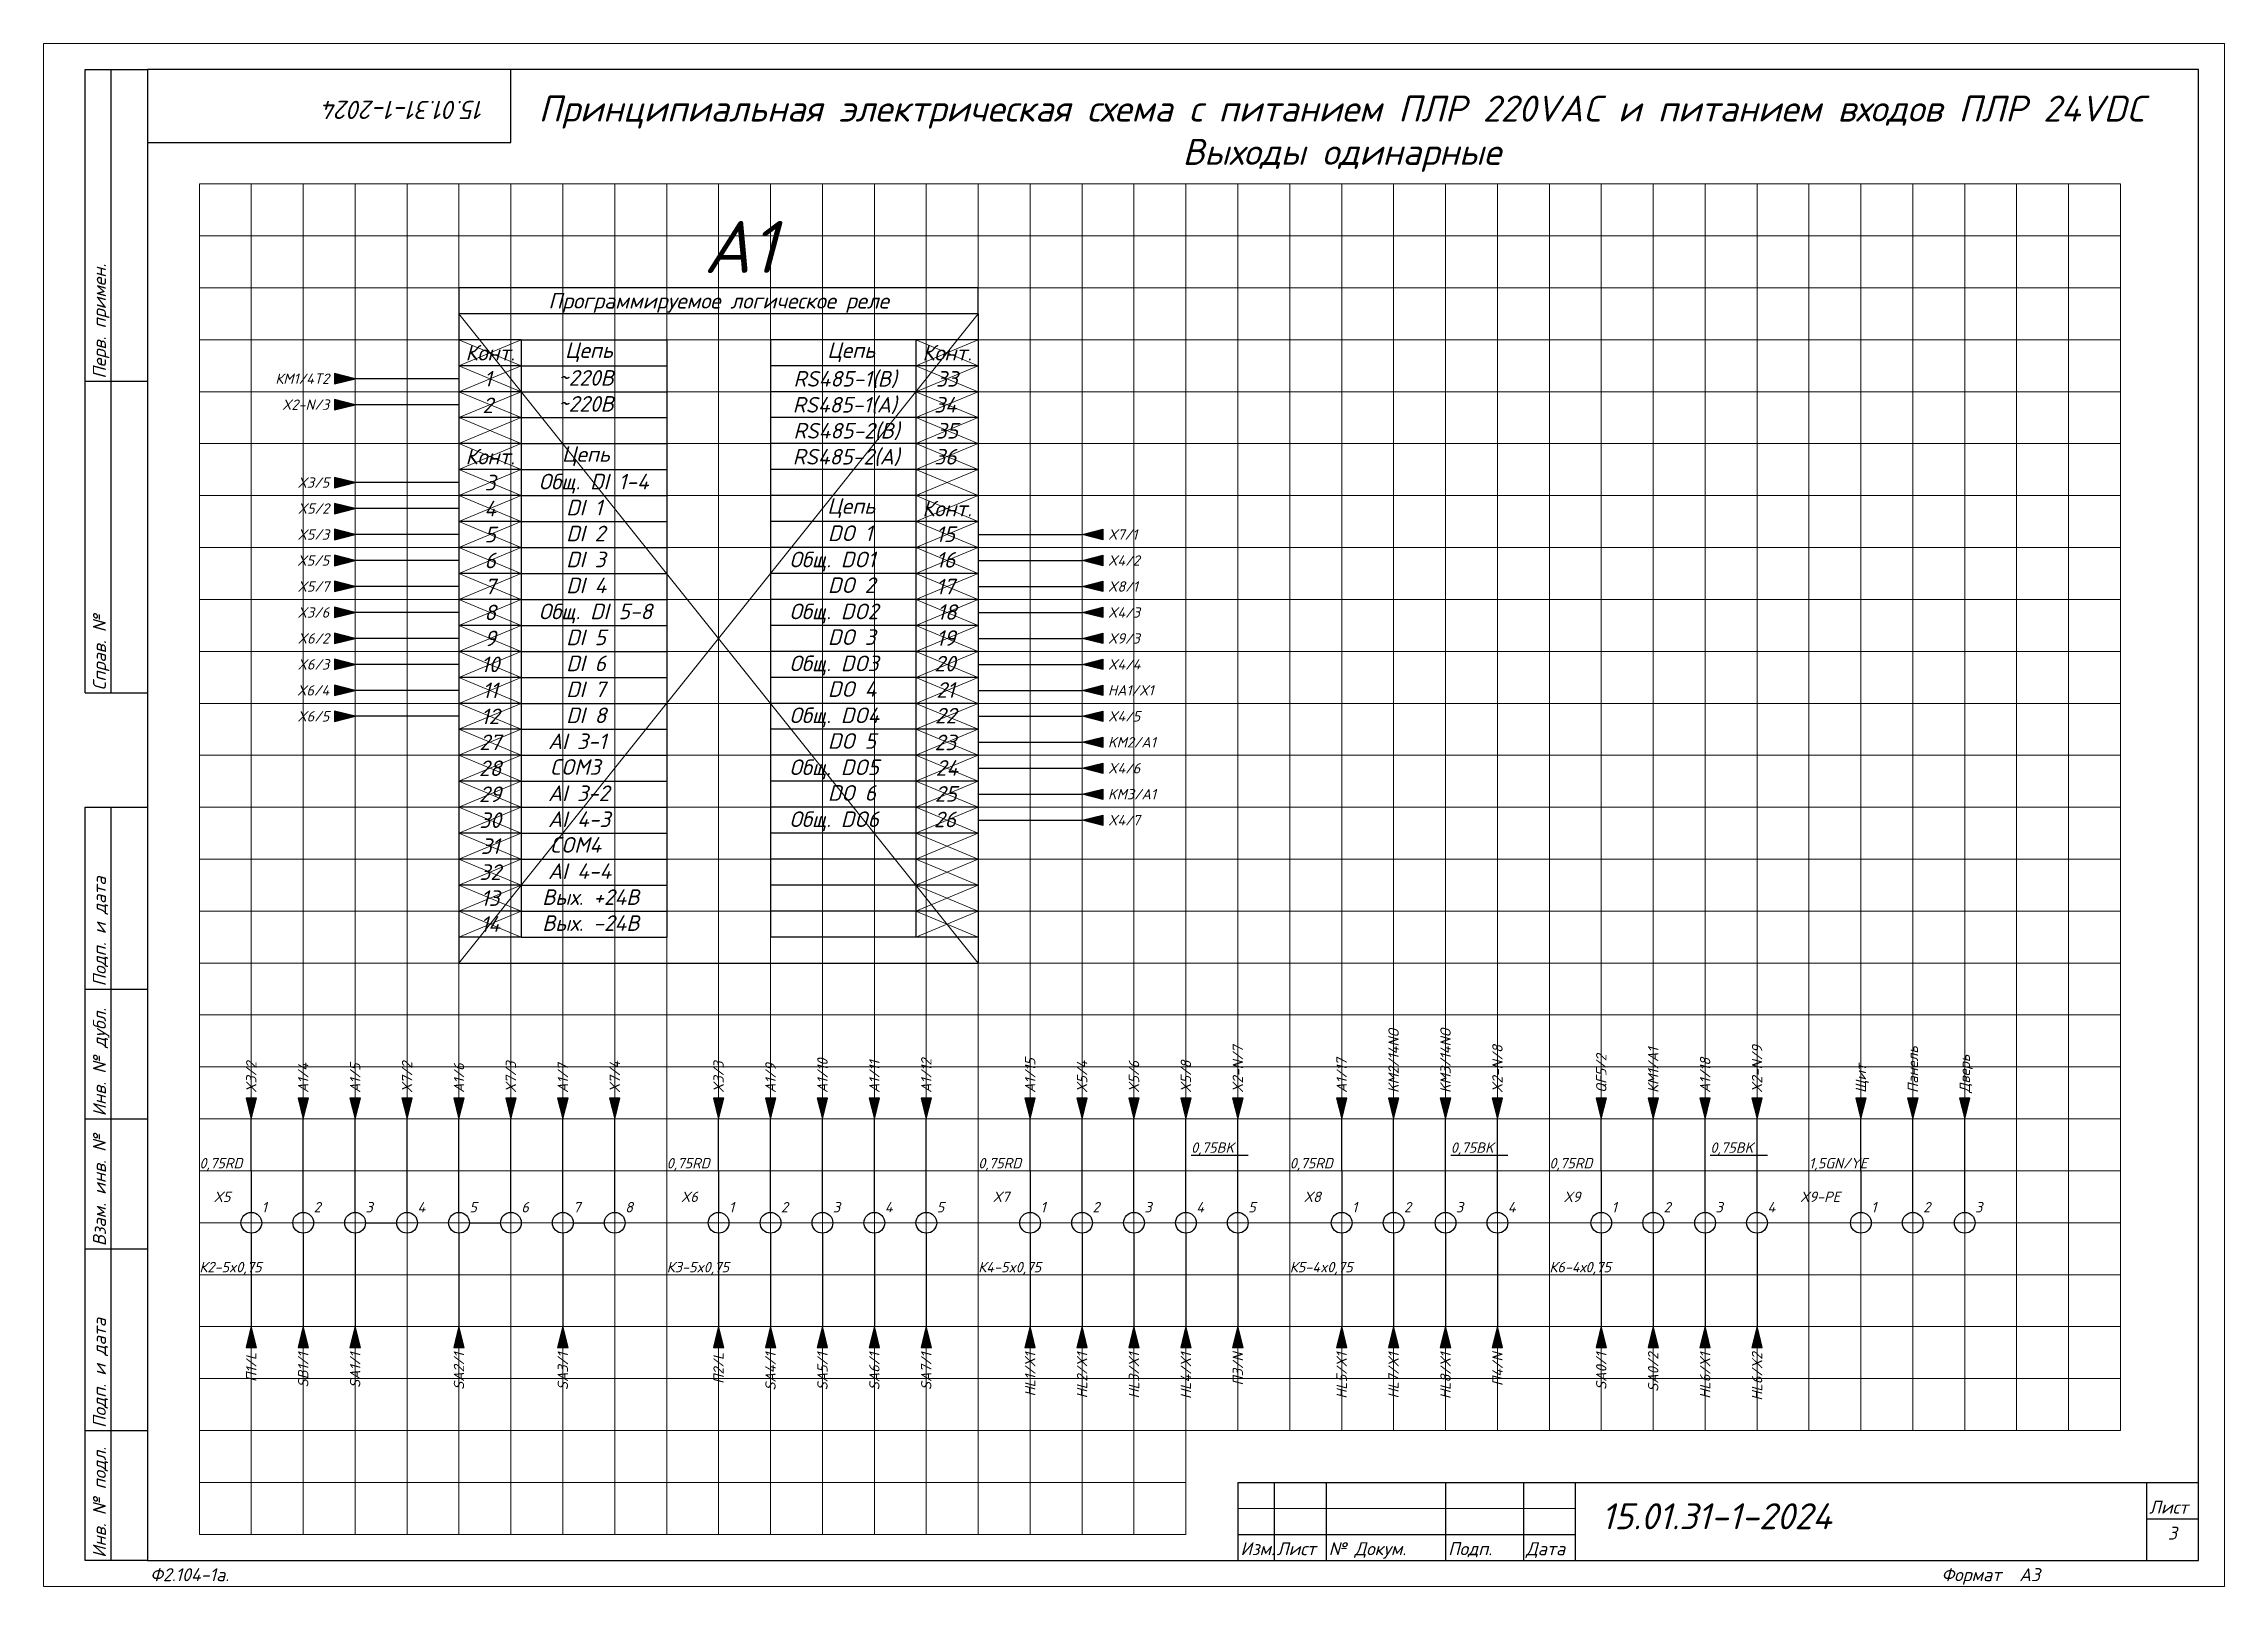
# Paper-space layout 'Эл3 (6)' of a CAD drawing. Header units: millimetres. Extents: x 0 to 420, y 0 to 297.
# The model-space entities are those that its viewports show. They can reach past a viewport. Long polylines and large blocks are cut down to what shows.
import ezdxf
from ezdxf.enums import TextEntityAlignment as Align

# ---------------------------------------------------------------- set-up
doc = ezdxf.new("R2010")
doc.units = ezdxf.units.MM
for name, color, linetype, lineweight in [('4', 4, 'Continuous', 15), ('Основная', 7, 'Continuous', 30), ('Тонкая для кабелей', 7, 'Continuous', 15)]:
    doc.layers.add(name, color=color, linetype=linetype, lineweight=lineweight)
doc.layers.add('Привязки', color=2, linetype='Continuous', lineweight=0, plot=False, transparency=0.8)
doc.layers.add('рамка', color=253, linetype='Continuous', lineweight=5, transparency=0.8)
doc.styles.add('текст', font='isocpeui.ttf')

psp = doc.layouts.new('Эл3 (6)')

msp = doc.modelspace()

# ---------------------------------------------------------------- texts
at = {"layer": 'Основная', "style": 'текст'}
for s, p in [('Конт.', (11866, 240.5)), ('Конт.', (11954, 240.5)), ('1', (11865.54847, 235.4887)), ('33', (11953.95783, 235.46551)), ('2', (11865.53427, 230.36458)), ('34', (11953.66161, 230.47244)), ('35', (11953.95783, 225.46551)), ('Конт.', (11866, 220.5)), ('36', (11953.66161, 220.47244)), ('3', (11866, 215.5)), ('4', (11866, 210.5)), ('Конт.', (11954, 210.5)), ('5', (11866, 205.5)), ('15', (11953.68645, 205.56927)), ('6', (11866, 200.5)), ('16', (11953.72003, 200.62104)), ('7', (11866, 195.5)), ('17', (11953.66523, 195.47244)), ('8', (11866, 190.5)), ('18', (11953.96145, 190.56927)), ('9', (11866, 185.5)), ('19', (11953.76145, 185.56927)), ('10', (11866, 180.5)), ('20', (11953.58801, 180.64161)), ('11', (11866, 175.5)), ('21', (11953.68645, 175.56927)), ('12', (11866, 170.5)), ('22', (11953.72003, 170.62104)), ('27', (11866, 165.5)), ('23', (11953.66523, 165.47244)), ('28', (11866, 160.5)), ('24', (11953.96145, 160.56927)), ('29', (11866, 155.5)), ('25', (11953.76145, 155.56927)), ('30', (11866, 150.5)), ('26', (11953.58801, 150.64161)), ('31', (11866, 145.5)), ('32', (11866, 140.5)), ('13', (11866, 135.5)), ('14', (11866, 130.5))]:
    msp.add_text(s, height=3, dxfattribs=at).set_placement(p, align=Align.MIDDLE_CENTER)
for s, p in [('Цепь', (11880.41481, 239.5)), ('Цепь', (11930.91878, 239.5)), ('~220B', (11879.0625, 234.15317)), ('RS485-1(B)', (11924.41098, 233.97795)), ('~220B', (11879.0625, 229.15317)), ('RS485-1(A)', (11924.26098, 228.97795)), ('RS485-2(B)', (11924.41098, 223.97795)), ('Цепь', (11879.82518, 219.5)), ('RS485-2(A)', (11924.26098, 218.97795)), ('Общ. DI 1-4', (11875.3665, 214.19201)), ('DI 1', (11880.64471, 209.19201)), ('Цепь', (11930.91878, 209.5)), ('DI 2', (11880.64471, 204.19201)), ('DO 1', (11931.04294, 204.25)), ('DI 3', (11880.64471, 199.19201)), ('Общ. DO1', (11923.6427, 199.19201)), ('DI 4', (11880.64471, 194.19201)), ('DO 2', (11931.04294, 194.25)), ('Общ. DI 5-8', (11875.3665, 189.19201)), ('Общ. DO2', (11923.6427, 189.19201)), ('DI 5', (11880.64471, 184.19201)), ('DO 3', (11931.04294, 184.25)), ('DI 6', (11880.64471, 179.19201)), ('Общ. DO3', (11923.6427, 179.19201)), ('DI 7', (11880.64471, 174.19201)), ('DO 4', (11931.04294, 174.25)), ('Общ. DO4', (11923.6427, 169.19201)), ('DI 8', (11880.64471, 169.19201)), ('AI 3-1', (11877.1615, 164.19201)), ('DO 5', (11931.04294, 164.25)), ('COM3', (11877.45772, 159.25)), ('Общ. DO5', (11923.6427, 159.19201)), ('AI 3-2', (11877.1615, 154.19201)), ('DO 6', (11931.04294, 154.25)), ('AI 4-3', (11877.1615, 149.19201)), ('Общ. DO6', (11923.6427, 149.19201)), ('COM4', (11877.45772, 144.25)), ('AI 4-4', (11877.1615, 139.19201)), ('Вых. +24В', (11876.02027, 134.19201)), ('Вых. -24В', (11876.02027, 129.19201))]:
    msp.add_text(s, height=3, dxfattribs=at).set_placement(p)
for s, width, heights, insert, char_height, attachment_point in [('Принципиальная электрическая схема с питанием ПЛР 220VAC и питанием входов ПЛР 24VDC\\PВыходы одинарные', 333.9398066, [15.99579], (12030.0001, 289.99998), 5, 2), ('Программируемое логическое реле', 84.2365764, [0], (11910, 252), 3, 2), ('КМ1/4T2', 10, [0], (11835, 235.5), 2, 6), ('X2-N/3', 10, [0], (11835, 230.5), 2, 6), ('X3/5', 10, [0], (11835, 215.5), 2, 6), ('X5/2', 10, [0], (11835, 210.5), 2, 6), ('X5/3', 10, [0], (11835, 205.5), 2, 6), ('X7/1', 10, [0], (11985, 205.5), 2, 4), ('X5/5', 10, [0], (11835, 200.5), 2, 6), ('X4/2', 10, [0], (11985, 200.5), 2, 4), ('X5/7', 10, [0], (11835, 195.5), 2, 6), ('X8/1', 10, [0], (11985, 195.5), 2, 4), ('X3/6', 10, [0], (11835, 190.5), 2, 6), ('X4/3', 10, [0], (11985, 190.5), 2, 4), ('X6/2', 10, [0], (11835, 185.5), 2, 6), ('X9/3', 10, [0], (11985, 185.5), 2, 4), ('X6/3', 10, [0], (11835, 180.5), 2, 6), ('X4/4', 10, [0], (11985, 180.5), 2, 4), ('X6/4', 10, [0], (11835, 175.5), 2, 6), ('HA1/X1', 10, [0], (11985, 175.5), 2, 4), ('X6/5', 10, [0], (11835, 170.5), 2, 6), ('X4/5', 10, [0], (11985, 170.5), 2, 4), ('KM2/A1', 10, [0], (11985, 165.5), 2, 4), ('X4/6', 10, [0], (11985, 160.5), 2, 4), ('KM3/A1', 10, [0], (11985, 155.5), 2, 4), ('X4/7', 10, [0], (11985, 150.5), 2, 4), ('X5', 10, [0], (11816, 77), 2, 9), ('1', 3, [0], (11822, 75), 2, 7), ('2', 3, [0], (11832, 75), 2, 7), ('3', 3, [0], (11842, 75), 2, 7), ('4', 3, [0], (11852, 75), 2, 7), ('5', 3, [0], (11862, 75), 2, 7), ('6', 3, [0], (11872, 75), 2, 7), ('7', 3, [0], (11882, 75), 2, 7), ('8', 3, [0], (11892, 75), 2, 7), ('X6', 10, [0], (11906, 77), 2, 9), ('1', 3, [0], (11912, 75), 2, 7), ('2', 3, [0], (11922, 75), 2, 7), ('3', 3, [0], (11932, 75), 2, 7), ('4', 3, [0], (11942, 75), 2, 7), ('5', 3, [0], (11952, 75), 2, 7), ('X7', 10, [2.17659], (11966, 77), 2, 9), ('1', 3, [0], (11972, 75), 2, 7), ('2', 3, [0], (11982, 75), 2, 7), ('3', 3, [0], (11992, 75), 2, 7), ('4', 3, [0], (12002, 75), 2, 7), ('5', 3, [0], (12012, 75), 2, 7), ('X8', 10, [2.17654], (12026, 77), 2, 9), ('1', 3, [0], (12032, 75), 2, 7), ('2', 3, [0], (12042, 75), 2, 7), ('3', 3, [0], (12052, 75), 2, 7), ('4', 3, [0], (12062, 75), 2, 7), ('X9', 10, [0], (12076, 77), 2, 9), ('1', 3, [0], (12082, 75), 2, 7), ('2', 3, [0], (12092, 75), 2, 7), ('3', 3, [0], (12102, 75), 2, 7), ('4', 3, [0], (12112, 75), 2, 7), ('X9-PE', 10, [0], (12126, 77), 2, 9), ('1', 3, [0], (12132, 75), 2, 7), ('2', 3, [0], (12142, 75), 2, 7), ('3', 3, [0], (12152, 75), 2, 7)]:
    msp.add_mtext_dynamic_manual_height_columns(s, width=width, gutter_width=200, heights=heights, dxfattribs=dict(at, insert=insert, char_height=char_height, attachment_point=attachment_point))
at = {"layer": 'Основная', "insert": (11914.13512, 260.85509), "char_height": 10, "width": 15.4855599, "attachment_point": 5, "style": 'текст'}
msp.add_mtext('А1', dxfattribs=at)
at = {"layer": 'Основная', "char_height": 2, "rotation": 90, "style": 'текст'}
for s, width, insert, attachment_point in [('KM2/14NO', 5.8793103, (12039, 98), 1), ('KM3/14NO', 5.8793103, (12049, 98), 1), ('A1/15', 5.8793103, (11969, 98), 1), ('X2-N/7', 5.8793103, (12009, 98), 1), ('X2-N/8', 5.8793103, (12059, 98), 1), ('QF5/2', 5.8793103, (12079, 98), 1), ('КМ1/А1', 5.8793103, (12089, 98), 1), ('A1/18', 5.8793103, (12099, 98), 1), ('X2-N/9', 5.8793103, (12109, 98), 1), ('Панель', 5.8793103, (12139, 98), 1), ('Дверь', 5.8793103, (12149, 98), 1), ('X3/2', 5.8793103, (11819, 98), 1), ('A1/4', 5.8793103, (11829, 98), 1), ('A1/5', 5.8793103, (11839, 98), 1), ('X7/2', 5.8793103, (11849, 98), 1), ('A1/6', 5.8793103, (11859, 98), 1), ('X7/3', 5.8793103, (11869, 98), 1), ('A1/7', 5.8793103, (11879, 98), 1), ('X7/4', 5.8793103, (11889, 98), 1), ('X3/3', 5.8793103, (11909, 98), 1), ('A1/9', 5.8793103, (11919, 98), 1), ('A1/10', 5.8793103, (11929, 98), 1), ('A1/11', 5.8793103, (11939, 98), 1), ('A1/12', 5.8793103, (11949, 98), 1), ('X5/4', 5.8793103, (11979, 98), 1), ('X5/6', 5.8793103, (11989, 98), 1), ('X5/8', 5.8793103, (11999, 98), 1), ('A1/17', 5.8793103, (12029, 98), 1), ('Щит', 5.8793103, (12129, 98), 1), ('П1/L', 5.8793103, (11821, 48), 9), ('SB1/1', 5.8793103, (11831, 48), 9), ('SA1/1', 5.8793103, (11841, 48), 9), ('SA2/1', 5.8793103, (11861, 48), 9), ('SA3/1', 5.8793103, (11881, 48), 9), ('П2/L', 5.8793103, (11911, 48), 9), ('SA4/1', 5.8793103, (11921, 48), 9), ('SA5/1', 5.8793103, (11931, 48), 9), ('SA6/1', 5.8793103, (11941, 48), 9), ('SA7/1', 5.8793103, (11951, 48), 9), ('HL1/X1', 7.9307531, (11971, 48), 9), ('HL2/X1', 5.8793103, (11981, 48), 9), ('HL3/X1', 5.8793103, (11991, 48), 9), ('HL4/X1', 5.8793103, (12001, 48), 9), ('\\pxt2;П3/N', 5.8793103, (12011, 48), 9), ('HL5/X1', 5.8793103, (12031, 48), 9), ('HL7/X1', 5.8793103, (12041, 48), 9), ('HL8/X1', 5.8793103, (12051, 48), 9), ('П4/N', 5.8793103, (12061, 48), 9), ('SA0/1', 5.8793103, (12081, 48), 9), ('SA0/2', 5.8793103, (12091, 48), 9), ('HL6/X1', 5.8793103, (12101, 48), 9), ('HL6/X2', 7.5063457, (12111, 48), 9)]:
    msp.add_mtext_dynamic_manual_height_columns(s, width=width, gutter_width=200, heights=[0], dxfattribs=dict(at, insert=insert, attachment_point=attachment_point))
at = {"layer": 'Тонкая для кабелей', "char_height": 2, "attachment_point": 7, "style": 'текст'}
for s, width, insert in [('0,75BK', 10, (12001, 86)), ('0,75BK', 10, (12051, 86)), ('0,75BK', 10, (12101, 86)), ('0,75RD', 10, (11810, 83)), ('0,75RD', 10, (11900, 83)), ('0,75RD', 10, (11960, 83)), ('0,75RD', 10, (12020, 83)), ('0,75RD', 10, (12070, 83)), ('1,5GN/YE', 10, (12120, 83)), ('К2-5x0,75', 10, (11810, 63)), ('К3-5x0,75', 10, (11900, 63)), ('К4-5x0,75', 10, (11960, 63)), ('К5-4x0,75', 10, (12020, 63)), ('К6-4х0,75', 15.2567603, (12070, 63))]:
    msp.add_mtext_dynamic_manual_height_columns(s, width=width, gutter_width=200, heights=[0], dxfattribs=dict(at, insert=insert))

# ---------------------------------------------------------------- blocks, each defined once
blk = doc.blocks.new('*U110')
for p, q in [((8, 232), (8, 292)), ((8, 292), (20, 292)), ((13, 232), (13, 292)), ((90, 292), (90, 292)), ((90, 292), (90, 292)), ((90, 278), (90, 292)), ((90, 292), (90, 292)), ((90, 292), (90, 292)), ((90, 292), (90, 292)), ((20, 278), (90, 278)), ((8, 232), (20, 232)), ((8, 172), (8, 232)), ((13, 172), (13, 232)), ((8, 172), (20, 172)), ((8, 115), (8, 150)), ((8, 150), (20, 150)), ((13, 115), (13, 150)), ((8, 90), (8, 115)), ((8, 115), (20, 115)), ((13, 90), (13, 115)), ((8, 65), (8, 90)), ((8, 90), (20, 90)), ((13, 65), (13, 90)), ((8, 30), (8, 65)), ((8, 65), (20, 65)), ((13, 30), (13, 65)), ((8, 5), (8, 30)), ((8, 30), (20, 30)), ((13, 5), (13, 30)), ((230, 20), (415, 20)), ((230, 20), (230, 5)), ((237, 20), (237, 5)), ((247, 20), (247, 5)), ((270, 20), (270, 5)), ((285, 20), (285, 5)), ((295, 20), (295, 5)), ((405, 20), (405, 5)), ((415, 20), (415, 20)), ((415, 20), (415, 20)), ((405, 13), (415, 13)), ((230, 10), (295, 10)), ((20, 5), (8, 5)), ((230, 5), (295, 5)), ((415, 5), (415, 5)), ((415, 5), (415, 5)), ((415, 5), (415, 5)), ((415, 5), (415, 5)), ((415, 5), (415, 5)), ((415, 5), (415, 5)), ((415, 5), (415, 5))]:
    blk.add_line(p, q)
blk.add_lwpolyline([(20, 5), (415, 5), (415, 292), (20, 292)], close=True)
at = {"layer": '4'}
for p, q in [((230, 15), (295, 15)), ((415, 5), (415, 5)), ((415, 5), (415, 5)), ((415, 5), (415, 5)), ((415, 5), (415, 5)), ((415, 5), (415, 5)), ((415, 5), (415, 5)), ((415, 5), (415, 5)), ((415, 5), (415, 5)), ((415, 5), (415, 5))]:
    blk.add_line(p, q, dxfattribs=at)
at = {"layer": 'Привязки'}
blk.add_lwpolyline([(0, 0), (420, 0), (420, 297), (0, 297)], close=True, dxfattribs=at)
at = {"layer": 'рамка'}
blk.add_lwpolyline([(0, 297), (420, 297), (420, 0), (0, 0)], close=True, dxfattribs=at)
at = {"style": 'текст'}
for s, p in [('Перв. примен.', (12, 232.5)), ('Справ. №', (12, 172.5)), ('Подп. и дата', (12, 115.5)), ('Инв. № дубл.', (12, 90.5)), ('Взам. инв. №', (12, 65.5)), ('Подп. и дата', (12, 30.5)), ('Инв. № подл.', (12, 5.5))]:
    blk.add_text(s, height=2.5, rotation=90, dxfattribs=at).set_placement(p)
for s, height, p in [('Лист', 2.5, (405.5, 14)), ('Изм.', 2.5, (230.5, 6)), ('Лист', 2.5, (237.5, 6)), ('№ Докум.', 2.5, (247.5, 6)), ('Подп.', 2.5, (270.5, 6)), ('Дата', 2.5, (285.5, 6)), ('Ф2.104-1.', 0.005, (20, 4.99)), ('Разраб.', 0.0000135, (415, 5)), ('Пров.', 0.0000135, (415, 5)), ('Т.контр.', 0.0000135, (415, 5)), ('Н.контр.', 0.0000135, (415, 5)), ('Утв.', 0.0000135, (415, 5)), ('Лит.', 0.0000135, (415, 5)), ('Масса', 0.0000135, (415, 5)), ('Масштаб', 0.0000135, (415, 5)), ('Листов', 0.0000135, (415, 5)), ('Ф2.104-1а.', 2.5, (20.5, 1)), ('Формат', 2.5, (365.5, 1)), ('А3', 2.5, (380.5, 1)), ('А4', 0.025, (419.61, 0.01)), ('А2', 0.00833, (419.87, 0)), ('А1', 0.00625, (419.9, 0)), ('А0', 0.005, (419.92, 0))]:
    blk.add_text(s, height=height, dxfattribs=at).set_placement(p)
for tag, p, height in [('12', (90, 292), 0.00000373), ('13', (90, 292), 0.00000373), ('27', (90, 292), 0.00000522), ('29', (105, 249), 3.5), ('ИЗМ2', (230.5, 16), 2.5), ('ЛИСТИЗМ2', (237.5, 16), 2.5), ('№ДОКУМИЗМ2', (247.5, 16), 2.5), ('28', (415, 20), 0.0000438), ('ИЗМ1', (230.5, 11), 2.5), ('ЛИСТИЗМ1', (237.5, 11), 2.5), ('№ДОКУМИЗМ1', (247.5, 11), 2.5), ('ПОДПИЗМ1', (270.5, 11), 2.5), ('ДАТАИЗМ1', (285.5, 11), 2.5), ('ДАТАНКОНТР', (285.5, 11), 2.5), ('ОБОЗНАЧЕНИЕ', (300, 11), 5), ('ДАТАУТВ', (285.5, 6), 2.5), ('РАЗРАБ', (415, 5), 0.0000135), ('ЛИСТОВ', (415, 5), 0.0000135), ('ПРОВ', (415, 5), 0.0000135), ('ТКОНТР', (415, 5), 0.0000135), ('НКОНТР', (415, 5), 0.0000135), ('УТВ', (415, 5), 0.0000135), ('10', (415, 5), 0.0000135), ('11', (415, 5), 0.0000135), ('ПОДПИЗМ2', (415, 5), 0.0000135), ('ДАТАИЗМ2', (415, 5), 0.0000135), ('ИЗМ3', (415, 5), 0.0000135), ('ЛИСТИЗМ3', (415, 5), 0.0000135), ('№ДОКУМИЗМ3', (415, 5), 0.0000135), ('ПОДПИЗМ3', (415, 5), 0.0000135), ('ДАТАИЗМ3', (415, 5), 0.0000135), ('ИЗМ4', (415, 5), 0.0000135), ('ЛИСТИЗМ4', (415, 5), 0.0000135), ('№ДОКУМИЗМ4', (415, 5), 0.0000135), ('ПОДПИЗМ4', (415, 5), 0.0000135), ('ДАТАИЗМ4', (415, 5), 0.0000135), ('ДАТАРАЗРАБ', (415, 5), 0.0000135), ('ДАТАПРОВ', (415, 5), 0.0000135), ('ДАТАТКОНТР', (415, 5), 0.0000135)]:
    blk.add_attdef(tag, p, '', height=height, dxfattribs=at)
for tag, p, height, rotation in [('ОБОЗНАЧЕНИЕ-ВЕРХ', (85, 286), 3.5, 180), ('ПРИМЕНЯЕМОСТЬ', (19, 232.5), 2.5, 90), ('СПРАВ№', (19, 172.5), 2.5, 90), ('ДАТАУЧЁТАДУБЛ', (19, 115.5), 2.5, 90), ('ИНВ№ДУБЛ', (19, 90.5), 2.5, 90), ('ВЗАМИНВ№', (19, 65.5), 2.5, 90), ('ДАТАУЧЁТА', (19, 30.5), 2.5, 90), ('ИНВ№ПОДЛ', (19, 5.5), 2.5, 90)]:
    blk.add_attdef(tag, p, '', height=height, rotation=rotation, dxfattribs=at)
blk.add_attdef('30', text='', height=5, dxfattribs=at).set_placement((355, 34), align=Align.MIDDLE)
for tag, height, p in [('ЛИСТ', 2.5, (410, 9)), ('НАИМЕНОВАНИЕ1', 0.000027, (415, 5)), ('НАИМЕНОВАНИЕ2', 0.0000189, (415, 5)), ('НАИМЕНОВАНИЕ3', 0.0000189, (415, 5)), ('НАИМЕНОВАНИЕ4', 0.0000135, (415, 5)), ('МАССА', 0.0000189, (415, 5)), ('МАСШТАБ', 0.0000189, (415, 5)), ('МАТЕРИАЛ1', 0.0000135, (415, 5)), ('МАТЕРИАЛ2', 0.0000135, (415, 5)), ('МАТЕРИАЛ3', 0.0000135, (415, 5)), ('ПРЕДПРИЯТИЕ1', 0.0000189, (415, 5)), ('ПРЕДПРИЯТИЕ2', 0.0000189, (415, 5)), ('ПРЕДПРИЯТИЕ3', 0.0000189, (415, 5))]:
    blk.add_attdef(tag, text='', height=height, dxfattribs=at).set_placement(p, align=Align.CENTER)
for tag in ['ЛИТЕРА', 'ЛИТЕРА2', 'ЛИТЕРА3']:
    blk.add_attdef(tag, text='', height=0.0000135, dxfattribs=at).set_placement((415, 5), align=Align.RIGHT)
for tag in ['ИНДЕКС', 'ИНДЕКС2', 'ИНДЕКС3']:
    blk.add_attdef(tag, text='', height=0.0000135, dxfattribs=at).set_placement((415, 5), align=Align.TOP_LEFT)

# ---------------------------------------------------------------- hatches: boundary and pattern name
at = {"layer": 'Основная'}
h = msp.add_hatch(color=256, dxfattribs=at)
h.dxf.hatch_style = 1
h.paths.add_polyline_path([(11840, 235.5), (11836, 236.5), (11836, 235.5)])
h.paths.add_polyline_path([(11840, 235.5), (11836, 235.5), (11836, 234.5)])
h = msp.add_hatch(color=256, dxfattribs=at)
h.dxf.hatch_style = 1
h.paths.add_polyline_path([(11840, 230.5), (11836, 231.5), (11836, 230.5)])
h.paths.add_polyline_path([(11840, 230.5), (11836, 230.5), (11836, 229.5)])
h = msp.add_hatch(color=256, dxfattribs=at)
h.dxf.hatch_style = 1
h.paths.add_polyline_path([(11840, 215.5), (11836, 216.5), (11836, 215.5)])
h.paths.add_polyline_path([(11840, 215.5), (11836, 215.5), (11836, 214.5)])
h = msp.add_hatch(color=256, dxfattribs=at)
h.dxf.hatch_style = 1
h.paths.add_polyline_path([(11840, 210.5), (11836, 211.5), (11836, 210.5)])
h.paths.add_polyline_path([(11840, 210.5), (11836, 210.5), (11836, 209.5)])
h = msp.add_hatch(color=256, dxfattribs=at)
h.dxf.hatch_style = 1
h.paths.add_polyline_path([(11840, 205.5), (11836, 206.5), (11836, 205.5)])
h.paths.add_polyline_path([(11840, 205.5), (11836, 205.5), (11836, 204.5)])
h = msp.add_hatch(color=256, dxfattribs=at)
h.dxf.hatch_style = 1
h.paths.add_polyline_path([(11980, 205.5), (11984, 206.5), (11984, 205.5)])
h.paths.add_polyline_path([(11980, 205.5), (11984, 205.5), (11984, 204.5)])
h = msp.add_hatch(color=256, dxfattribs=at)
h.dxf.hatch_style = 1
h.paths.add_polyline_path([(11840, 200.5), (11836, 201.5), (11836, 200.5)])
h.paths.add_polyline_path([(11840, 200.5), (11836, 200.5), (11836, 199.5)])
h = msp.add_hatch(color=256, dxfattribs=at)
h.dxf.hatch_style = 1
h.paths.add_polyline_path([(11980, 200.5), (11984, 201.5), (11984, 200.5)])
h.paths.add_polyline_path([(11980, 200.5), (11984, 200.5), (11984, 199.5)])
h = msp.add_hatch(color=256, dxfattribs=at)
h.dxf.hatch_style = 1
h.paths.add_polyline_path([(11840, 195.5), (11836, 196.5), (11836, 195.5)])
h.paths.add_polyline_path([(11840, 195.5), (11836, 195.5), (11836, 194.5)])
h = msp.add_hatch(color=256, dxfattribs=at)
h.dxf.hatch_style = 1
h.paths.add_polyline_path([(11980, 195.5), (11984, 196.5), (11984, 195.5)])
h.paths.add_polyline_path([(11980, 195.5), (11984, 195.5), (11984, 194.5)])
h = msp.add_hatch(color=256, dxfattribs=at)
h.dxf.hatch_style = 1
h.paths.add_polyline_path([(11840, 190.5), (11836, 191.5), (11836, 190.5)])
h.paths.add_polyline_path([(11840, 190.5), (11836, 190.5), (11836, 189.5)])
h = msp.add_hatch(color=256, dxfattribs=at)
h.dxf.hatch_style = 1
h.paths.add_polyline_path([(11980, 190.5), (11984, 191.5), (11984, 190.5)])
h.paths.add_polyline_path([(11980, 190.5), (11984, 190.5), (11984, 189.5)])
h = msp.add_hatch(color=256, dxfattribs=at)
h.dxf.hatch_style = 1
h.paths.add_polyline_path([(11840, 185.5), (11836, 186.5), (11836, 185.5)])
h.paths.add_polyline_path([(11840, 185.5), (11836, 185.5), (11836, 184.5)])
h = msp.add_hatch(color=256, dxfattribs=at)
h.dxf.hatch_style = 1
h.paths.add_polyline_path([(11980, 185.5), (11984, 186.5), (11984, 185.5)])
h.paths.add_polyline_path([(11980, 185.5), (11984, 185.5), (11984, 184.5)])
h = msp.add_hatch(color=256, dxfattribs=at)
h.dxf.hatch_style = 1
h.paths.add_polyline_path([(11840, 180.5), (11836, 181.5), (11836, 180.5)])
h.paths.add_polyline_path([(11840, 180.5), (11836, 180.5), (11836, 179.5)])
h = msp.add_hatch(color=256, dxfattribs=at)
h.dxf.hatch_style = 1
h.paths.add_polyline_path([(11980, 180.5), (11984, 181.5), (11984, 180.5)])
h.paths.add_polyline_path([(11980, 180.5), (11984, 180.5), (11984, 179.5)])
h = msp.add_hatch(color=256, dxfattribs=at)
h.dxf.hatch_style = 1
h.paths.add_polyline_path([(11840, 175.5), (11836, 176.5), (11836, 175.5)])
h.paths.add_polyline_path([(11840, 175.5), (11836, 175.5), (11836, 174.5)])
h = msp.add_hatch(color=256, dxfattribs=at)
h.dxf.hatch_style = 1
h.paths.add_polyline_path([(11980, 175.5), (11984, 176.5), (11984, 175.5)])
h.paths.add_polyline_path([(11980, 175.5), (11984, 175.5), (11984, 174.5)])
h = msp.add_hatch(color=256, dxfattribs=at)
h.dxf.hatch_style = 1
h.paths.add_polyline_path([(11840, 170.5), (11836, 171.5), (11836, 170.5)])
h.paths.add_polyline_path([(11840, 170.5), (11836, 170.5), (11836, 169.5)])
h = msp.add_hatch(color=256, dxfattribs=at)
h.dxf.hatch_style = 1
h.paths.add_polyline_path([(11980, 170.5), (11984, 171.5), (11984, 170.5)])
h.paths.add_polyline_path([(11980, 170.5), (11984, 170.5), (11984, 169.5)])
h = msp.add_hatch(color=256, dxfattribs=at)
h.dxf.hatch_style = 1
h.paths.add_polyline_path([(11980, 165.5), (11984, 166.5), (11984, 165.5)])
h.paths.add_polyline_path([(11980, 165.5), (11984, 165.5), (11984, 164.5)])
h = msp.add_hatch(color=256, dxfattribs=at)
h.dxf.hatch_style = 1
h.paths.add_polyline_path([(11980, 160.5), (11984, 161.5), (11984, 160.5)])
h.paths.add_polyline_path([(11980, 160.5), (11984, 160.5), (11984, 159.5)])
h = msp.add_hatch(color=256, dxfattribs=at)
h.dxf.hatch_style = 1
h.paths.add_polyline_path([(11980, 155.5), (11984, 156.5), (11984, 155.5)])
h.paths.add_polyline_path([(11980, 155.5), (11984, 155.5), (11984, 154.5)])
h = msp.add_hatch(color=256, dxfattribs=at)
h.dxf.hatch_style = 1
h.paths.add_polyline_path([(11980, 150.5), (11984, 151.5), (11984, 150.5)])
h.paths.add_polyline_path([(11980, 150.5), (11984, 150.5), (11984, 149.5)])
h = msp.add_hatch(color=256, dxfattribs=at)
h.dxf.hatch_style = 1
h.paths.add_polyline_path([(11820, 93), (11821, 97), (11820, 97)])
h.paths.add_polyline_path([(11820, 93), (11820, 97), (11819, 97)])
h = msp.add_hatch(color=256, dxfattribs=at)
h.dxf.hatch_style = 1
h.paths.add_polyline_path([(11830, 93), (11831, 97), (11830, 97)])
h.paths.add_polyline_path([(11830, 93), (11830, 97), (11829, 97)])
h = msp.add_hatch(color=256, dxfattribs=at)
h.dxf.hatch_style = 1
h.paths.add_polyline_path([(11840, 93), (11841, 97), (11840, 97)])
h.paths.add_polyline_path([(11840, 93), (11840, 97), (11839, 97)])
h = msp.add_hatch(color=256, dxfattribs=at)
h.dxf.hatch_style = 1
h.paths.add_polyline_path([(11850, 93), (11851, 97), (11850, 97)])
h.paths.add_polyline_path([(11850, 93), (11850, 97), (11849, 97)])
h = msp.add_hatch(color=256, dxfattribs=at)
h.dxf.hatch_style = 1
h.paths.add_polyline_path([(11860, 93), (11861, 97), (11860, 97)])
h.paths.add_polyline_path([(11860, 93), (11860, 97), (11859, 97)])
h = msp.add_hatch(color=256, dxfattribs=at)
h.dxf.hatch_style = 1
h.paths.add_polyline_path([(11870, 93), (11871, 97), (11870, 97)])
h.paths.add_polyline_path([(11870, 93), (11870, 97), (11869, 97)])
h = msp.add_hatch(color=256, dxfattribs=at)
h.dxf.hatch_style = 1
h.paths.add_polyline_path([(11880, 93), (11881, 97), (11880, 97)])
h.paths.add_polyline_path([(11880, 93), (11880, 97), (11879, 97)])
h = msp.add_hatch(color=256, dxfattribs=at)
h.dxf.hatch_style = 1
h.paths.add_polyline_path([(11890, 93), (11891, 97), (11890, 97)])
h.paths.add_polyline_path([(11890, 93), (11890, 97), (11889, 97)])
h = msp.add_hatch(color=256, dxfattribs=at)
h.dxf.hatch_style = 1
h.paths.add_polyline_path([(11910, 93), (11911, 97), (11910, 97)])
h.paths.add_polyline_path([(11910, 93), (11910, 97), (11909, 97)])
h = msp.add_hatch(color=256, dxfattribs=at)
h.dxf.hatch_style = 1
h.paths.add_polyline_path([(11920, 93), (11921, 97), (11920, 97)])
h.paths.add_polyline_path([(11920, 93), (11920, 97), (11919, 97)])
h = msp.add_hatch(color=256, dxfattribs=at)
h.dxf.hatch_style = 1
h.paths.add_polyline_path([(11930, 93), (11931, 97), (11930, 97)])
h.paths.add_polyline_path([(11930, 93), (11930, 97), (11929, 97)])
h = msp.add_hatch(color=256, dxfattribs=at)
h.dxf.hatch_style = 1
h.paths.add_polyline_path([(11940, 93), (11941, 97), (11940, 97)])
h.paths.add_polyline_path([(11940, 93), (11940, 97), (11939, 97)])
h = msp.add_hatch(color=256, dxfattribs=at)
h.dxf.hatch_style = 1
h.paths.add_polyline_path([(11950, 93), (11951, 97), (11950, 97)])
h.paths.add_polyline_path([(11950, 93), (11950, 97), (11949, 97)])
h = msp.add_hatch(color=256, dxfattribs=at)
h.dxf.hatch_style = 1
h.paths.add_polyline_path([(11970, 93), (11971, 97), (11970, 97)])
h.paths.add_polyline_path([(11970, 93), (11970, 97), (11969, 97)])
h = msp.add_hatch(color=256, dxfattribs=at)
h.dxf.hatch_style = 1
h.paths.add_polyline_path([(11980, 93), (11981, 97), (11980, 97)])
h.paths.add_polyline_path([(11980, 93), (11980, 97), (11979, 97)])
h = msp.add_hatch(color=256, dxfattribs=at)
h.dxf.hatch_style = 1
h.paths.add_polyline_path([(11990, 93), (11991, 97), (11990, 97)])
h.paths.add_polyline_path([(11990, 93), (11990, 97), (11989, 97)])
h = msp.add_hatch(color=256, dxfattribs=at)
h.dxf.hatch_style = 1
h.paths.add_polyline_path([(12000, 93), (12001, 97), (12000, 97)])
h.paths.add_polyline_path([(12000, 93), (12000, 97), (11999, 97)])
h = msp.add_hatch(color=256, dxfattribs=at)
h.dxf.hatch_style = 1
h.paths.add_polyline_path([(12010, 93), (12011, 97), (12010, 97)])
h.paths.add_polyline_path([(12010, 93), (12010, 97), (12009, 97)])
h = msp.add_hatch(color=256, dxfattribs=at)
h.dxf.hatch_style = 1
h.paths.add_polyline_path([(12030, 93), (12031, 97), (12030, 97)])
h.paths.add_polyline_path([(12030, 93), (12030, 97), (12029, 97)])
h = msp.add_hatch(color=256, dxfattribs=at)
h.dxf.hatch_style = 1
h.paths.add_polyline_path([(12040, 93), (12041, 97), (12040, 97)])
h.paths.add_polyline_path([(12040, 93), (12040, 97), (12039, 97)])
h = msp.add_hatch(color=256, dxfattribs=at)
h.dxf.hatch_style = 1
h.paths.add_polyline_path([(12050, 93), (12051, 97), (12050, 97)])
h.paths.add_polyline_path([(12050, 93), (12050, 97), (12049, 97)])
h = msp.add_hatch(color=256, dxfattribs=at)
h.dxf.hatch_style = 1
h.paths.add_polyline_path([(12060, 93), (12061, 97), (12060, 97)])
h.paths.add_polyline_path([(12060, 93), (12060, 97), (12059, 97)])
h = msp.add_hatch(color=256, dxfattribs=at)
h.dxf.hatch_style = 1
h.paths.add_polyline_path([(12080, 93), (12081, 97), (12080, 97)])
h.paths.add_polyline_path([(12080, 93), (12080, 97), (12079, 97)])
h = msp.add_hatch(color=256, dxfattribs=at)
h.dxf.hatch_style = 1
h.paths.add_polyline_path([(12090, 93), (12091, 97), (12090, 97)])
h.paths.add_polyline_path([(12090, 93), (12090, 97), (12089, 97)])
h = msp.add_hatch(color=256, dxfattribs=at)
h.dxf.hatch_style = 1
h.paths.add_polyline_path([(12100, 93), (12101, 97), (12100, 97)])
h.paths.add_polyline_path([(12100, 93), (12100, 97), (12099, 97)])
h = msp.add_hatch(color=256, dxfattribs=at)
h.dxf.hatch_style = 1
h.paths.add_polyline_path([(12110, 93), (12111, 97), (12110, 97)])
h.paths.add_polyline_path([(12110, 93), (12110, 97), (12109, 97)])
h = msp.add_hatch(color=256, dxfattribs=at)
h.dxf.hatch_style = 1
h.paths.add_polyline_path([(12130, 93), (12131, 97), (12130, 97)])
h.paths.add_polyline_path([(12130, 93), (12130, 97), (12129, 97)])
h = msp.add_hatch(color=256, dxfattribs=at)
h.dxf.hatch_style = 1
h.paths.add_polyline_path([(12140, 93), (12141, 97), (12140, 97)])
h.paths.add_polyline_path([(12140, 93), (12140, 97), (12139, 97)])
h = msp.add_hatch(color=256, dxfattribs=at)
h.dxf.hatch_style = 1
h.paths.add_polyline_path([(12150, 93), (12151, 97), (12150, 97)])
h.paths.add_polyline_path([(12150, 93), (12150, 97), (12149, 97)])
h = msp.add_hatch(color=256, dxfattribs=at)
h.dxf.hatch_style = 1
h.paths.add_polyline_path([(11820, 53), (11819, 49), (11820, 49)])
h.paths.add_polyline_path([(11820, 53), (11820, 49), (11821, 49)])
h = msp.add_hatch(color=256, dxfattribs=at)
h.dxf.hatch_style = 1
h.paths.add_polyline_path([(11830, 53), (11829, 49), (11830, 49)])
h.paths.add_polyline_path([(11830, 53), (11830, 49), (11831, 49)])
h = msp.add_hatch(color=256, dxfattribs=at)
h.dxf.hatch_style = 1
h.paths.add_polyline_path([(11840, 53), (11839, 49), (11840, 49)])
h.paths.add_polyline_path([(11840, 53), (11840, 49), (11841, 49)])
h = msp.add_hatch(color=256, dxfattribs=at)
h.dxf.hatch_style = 1
h.paths.add_polyline_path([(11860, 53), (11859, 49), (11860, 49)])
h.paths.add_polyline_path([(11860, 53), (11860, 49), (11861, 49)])
h = msp.add_hatch(color=256, dxfattribs=at)
h.dxf.hatch_style = 1
h.paths.add_polyline_path([(11880, 53), (11879, 49), (11880, 49)])
h.paths.add_polyline_path([(11880, 53), (11880, 49), (11881, 49)])
h = msp.add_hatch(color=256, dxfattribs=at)
h.dxf.hatch_style = 1
h.paths.add_polyline_path([(11910, 53), (11909, 49), (11910, 49)])
h.paths.add_polyline_path([(11910, 53), (11910, 49), (11911, 49)])
h = msp.add_hatch(color=256, dxfattribs=at)
h.dxf.hatch_style = 1
h.paths.add_polyline_path([(11920, 53), (11919, 49), (11920, 49)])
h.paths.add_polyline_path([(11920, 53), (11920, 49), (11921, 49)])
h = msp.add_hatch(color=256, dxfattribs=at)
h.dxf.hatch_style = 1
h.paths.add_polyline_path([(11930, 53), (11929, 49), (11930, 49)])
h.paths.add_polyline_path([(11930, 53), (11930, 49), (11931, 49)])
h = msp.add_hatch(color=256, dxfattribs=at)
h.dxf.hatch_style = 1
h.paths.add_polyline_path([(11940, 53), (11939, 49), (11940, 49)])
h.paths.add_polyline_path([(11940, 53), (11940, 49), (11941, 49)])
h = msp.add_hatch(color=256, dxfattribs=at)
h.dxf.hatch_style = 1
h.paths.add_polyline_path([(11950, 53), (11949, 49), (11950, 49)])
h.paths.add_polyline_path([(11950, 53), (11950, 49), (11951, 49)])
h = msp.add_hatch(color=256, dxfattribs=at)
h.dxf.hatch_style = 1
h.paths.add_polyline_path([(11970, 53), (11969, 49), (11970, 49)])
h.paths.add_polyline_path([(11970, 53), (11970, 49), (11971, 49)])
h = msp.add_hatch(color=256, dxfattribs=at)
h.dxf.hatch_style = 1
h.paths.add_polyline_path([(11980, 53), (11979, 49), (11980, 49)])
h.paths.add_polyline_path([(11980, 53), (11980, 49), (11981, 49)])
h = msp.add_hatch(color=256, dxfattribs=at)
h.dxf.hatch_style = 1
h.paths.add_polyline_path([(11990, 53), (11989, 49), (11990, 49)])
h.paths.add_polyline_path([(11990, 53), (11990, 49), (11991, 49)])
h = msp.add_hatch(color=256, dxfattribs=at)
h.dxf.hatch_style = 1
h.paths.add_polyline_path([(12000, 53), (11999, 49), (12000, 49)])
h.paths.add_polyline_path([(12000, 53), (12000, 49), (12001, 49)])
h = msp.add_hatch(color=256, dxfattribs=at)
h.dxf.hatch_style = 1
h.paths.add_polyline_path([(12010, 53), (12009, 49), (12010, 49)])
h.paths.add_polyline_path([(12010, 53), (12010, 49), (12011, 49)])
h = msp.add_hatch(color=256, dxfattribs=at)
h.dxf.hatch_style = 1
h.paths.add_polyline_path([(12030, 53), (12029, 49), (12030, 49)])
h.paths.add_polyline_path([(12030, 53), (12030, 49), (12031, 49)])
h = msp.add_hatch(color=256, dxfattribs=at)
h.dxf.hatch_style = 1
h.paths.add_polyline_path([(12040, 53), (12039, 49), (12040, 49)])
h.paths.add_polyline_path([(12040, 53), (12040, 49), (12041, 49)])
h = msp.add_hatch(color=256, dxfattribs=at)
h.dxf.hatch_style = 1
h.paths.add_polyline_path([(12050, 53), (12049, 49), (12050, 49)])
h.paths.add_polyline_path([(12050, 53), (12050, 49), (12051, 49)])
h = msp.add_hatch(color=256, dxfattribs=at)
h.dxf.hatch_style = 1
h.paths.add_polyline_path([(12060, 53), (12059, 49), (12060, 49)])
h.paths.add_polyline_path([(12060, 53), (12060, 49), (12061, 49)])
h = msp.add_hatch(color=256, dxfattribs=at)
h.dxf.hatch_style = 1
h.paths.add_polyline_path([(12080, 53), (12079, 49), (12080, 49)])
h.paths.add_polyline_path([(12080, 53), (12080, 49), (12081, 49)])
h = msp.add_hatch(color=256, dxfattribs=at)
h.dxf.hatch_style = 1
h.paths.add_polyline_path([(12090, 53), (12089, 49), (12090, 49)])
h.paths.add_polyline_path([(12090, 53), (12090, 49), (12091, 49)])
h = msp.add_hatch(color=256, dxfattribs=at)
h.dxf.hatch_style = 1
h.paths.add_polyline_path([(12100, 53), (12099, 49), (12100, 49)])
h.paths.add_polyline_path([(12100, 53), (12100, 49), (12101, 49)])
h = msp.add_hatch(color=256, dxfattribs=at)
h.dxf.hatch_style = 1
h.paths.add_polyline_path([(12110, 53), (12109, 49), (12110, 49)])
h.paths.add_polyline_path([(12110, 53), (12110, 49), (12111, 49)])

# ---------------------------------------------------------------- linework, layer by layer
at = {"layer": 'Основная', "ltscale": 100}
msp.add_line((11960, 253), (11860, 253), dxfattribs=at)
at = {"layer": 'Основная'}
for p, q in [((11860, 253), (11860, 248)), ((11960, 248), (11960, 253)), ((11860, 248), (11860, 243)), ((11960, 248), (11960, 243)), ((11860, 243), (11860, 238)), ((11872, 243), (11872, 238)), ((11872, 243), (11900, 243)), ((11900, 243), (11900, 128)), ((11920, 243), (11920, 128)), ((11948, 243), (11920, 243)), ((11948, 243), (11948, 238)), ((11960, 243), (11960, 238)), ((11840, 235.5), (11836, 236.5)), ((11836, 236.5), (11836, 234.5)), ((11836, 234.5), (11840, 235.5)), ((11860, 235.5), (11840, 235.5)), ((11860, 238), (11860, 233)), ((11872, 238), (11872, 233)), ((11872, 238), (11900, 238)), ((11948, 238), (11920, 238)), ((11948, 238), (11948, 233)), ((11960, 238), (11960, 233)), ((11840, 230.5), (11836, 231.5)), ((11836, 231.5), (11836, 229.5)), ((11860, 233), (11860, 228)), ((11872, 233), (11872, 228)), ((11872, 233), (11900, 233)), ((11948, 233), (11920, 233)), ((11948, 233), (11948, 228)), ((11960, 233), (11960, 228)), ((11836, 229.5), (11840, 230.5)), ((11860, 230.5), (11840, 230.5)), ((11860, 228), (11860, 223)), ((11872, 228), (11872, 223)), ((11872, 228), (11900, 228)), ((11948, 228), (11920, 228)), ((11948, 228), (11948, 223)), ((11960, 228), (11960, 223)), ((11860, 223), (11860, 218)), ((11872, 223), (11872, 218)), ((11872, 223), (11900, 223)), ((11948, 223), (11920, 223)), ((11948, 223), (11948, 218)), ((11960, 223), (11960, 218)), ((11840, 215.5), (11836, 216.5)), ((11836, 216.5), (11836, 214.5)), ((11836, 214.5), (11840, 215.5)), ((11860, 215.5), (11840, 215.5)), ((11860, 218), (11860, 213)), ((11872, 218), (11872, 213)), ((11872, 218), (11900, 218)), ((11948, 218), (11920, 218)), ((11948, 218), (11948, 213)), ((11960, 218), (11960, 213)), ((11840, 210.5), (11836, 211.5)), ((11836, 211.5), (11836, 209.5)), ((11836, 209.5), (11840, 210.5)), ((11860, 210.5), (11840, 210.5)), ((11860, 213), (11860, 208)), ((11872, 213), (11872, 208)), ((11872, 213), (11900, 213)), ((11948, 213), (11920, 213)), ((11948, 213), (11948, 208)), ((11960, 213), (11960, 208)), ((11840, 205.5), (11836, 206.5)), ((11836, 206.5), (11836, 204.5)), ((11860, 208), (11860, 203)), ((11872, 208), (11872, 203)), ((11872, 208), (11900, 208)), ((11948, 208), (11920, 208)), ((11948, 208), (11948, 203)), ((11960, 208), (11960, 203)), ((11980, 205.5), (11984, 206.5)), ((11984, 206.5), (11984, 204.5)), ((11836, 204.5), (11840, 205.5)), ((11860, 205.5), (11840, 205.5)), ((11860, 203), (11860, 198)), ((11872, 203), (11872, 198)), ((11872, 203), (11900, 203)), ((11948, 203), (11920, 203)), ((11948, 203), (11948, 198)), ((11960, 205.5), (11980, 205.5)), ((11960, 203), (11960, 198)), ((11984, 204.5), (11980, 205.5)), ((11840, 200.5), (11836, 201.5)), ((11836, 201.5), (11836, 199.5)), ((11836, 199.5), (11840, 200.5)), ((11860, 200.5), (11840, 200.5)), ((11860, 198), (11860, 193)), ((11872, 198), (11872, 193)), ((11872, 198), (11900, 198)), ((11948, 198), (11920, 198)), ((11948, 198), (11948, 193)), ((11960, 200.5), (11980, 200.5)), ((11960, 198), (11960, 193)), ((11980, 200.5), (11984, 201.5)), ((11984, 199.5), (11980, 200.5)), ((11984, 201.5), (11984, 199.5)), ((11840, 195.5), (11836, 196.5)), ((11836, 196.5), (11836, 194.5)), ((11836, 194.5), (11840, 195.5)), ((11860, 195.5), (11840, 195.5)), ((11960, 195.5), (11980, 195.5)), ((11980, 195.5), (11984, 196.5)), ((11984, 194.5), (11980, 195.5)), ((11984, 196.5), (11984, 194.5)), ((11840, 190.5), (11836, 191.5)), ((11836, 191.5), (11836, 189.5)), ((11836, 189.5), (11840, 190.5)), ((11860, 190.5), (11840, 190.5)), ((11860, 193), (11860, 188)), ((11872, 193), (11872, 188)), ((11872, 193), (11900, 193)), ((11948, 193), (11920, 193)), ((11948, 193), (11948, 188)), ((11960, 193), (11960, 188)), ((11960, 190.5), (11980, 190.5)), ((11980, 190.5), (11984, 191.5)), ((11984, 189.5), (11980, 190.5)), ((11984, 191.5), (11984, 189.5)), ((11840, 185.5), (11836, 186.5)), ((11836, 186.5), (11836, 184.5)), ((11836, 184.5), (11840, 185.5)), ((11860, 185.5), (11840, 185.5)), ((11860, 188), (11860, 183)), ((11872, 188), (11872, 183)), ((11872, 188), (11900, 188)), ((11948, 188), (11920, 188)), ((11948, 188), (11948, 183)), ((11960, 188), (11960, 183)), ((11960, 185.5), (11980, 185.5)), ((11980, 185.5), (11984, 186.5)), ((11984, 184.5), (11980, 185.5)), ((11984, 186.5), (11984, 184.5)), ((11840, 180.5), (11836, 181.5)), ((11836, 181.5), (11836, 179.5)), ((11860, 183), (11860, 178)), ((11872, 183), (11872, 178)), ((11872, 183), (11900, 183)), ((11948, 183), (11920, 183)), ((11948, 183), (11948, 178)), ((11960, 183), (11960, 178)), ((11980, 180.5), (11984, 181.5)), ((11984, 181.5), (11984, 179.5)), ((11836, 179.5), (11840, 180.5)), ((11840, 175.5), (11836, 176.5)), ((11836, 176.5), (11836, 174.5)), ((11860, 180.5), (11840, 180.5)), ((11860, 178), (11860, 173)), ((11872, 178), (11872, 173)), ((11872, 178), (11900, 178)), ((11948, 178), (11920, 178)), ((11948, 178), (11948, 173)), ((11960, 180.5), (11980, 180.5)), ((11960, 178), (11960, 173)), ((11984, 179.5), (11980, 180.5)), ((11980, 175.5), (11984, 176.5)), ((11984, 176.5), (11984, 174.5)), ((11836, 174.5), (11840, 175.5)), ((11860, 175.5), (11840, 175.5)), ((11860, 173), (11860, 168)), ((11872, 173), (11872, 168)), ((11872, 173), (11900, 173)), ((11948, 173), (11920, 173)), ((11948, 173), (11948, 168)), ((11960, 175.5), (11980, 175.5)), ((11960, 173), (11960, 168)), ((11984, 174.5), (11980, 175.5)), ((11840, 170.5), (11836, 171.5)), ((11836, 171.5), (11836, 169.5)), ((11836, 169.5), (11840, 170.5)), ((11860, 170.5), (11840, 170.5)), ((11960, 170.5), (11980, 170.5)), ((11980, 170.5), (11984, 171.5)), ((11984, 169.5), (11980, 170.5)), ((11984, 171.5), (11984, 169.5)), ((11860, 168), (11860, 163)), ((11872, 168), (11872, 163)), ((11872, 168), (11900, 168)), ((11948, 168), (11920, 168)), ((11948, 168), (11948, 163)), ((11960, 168), (11960, 163)), ((11960, 165.5), (11980, 165.5)), ((11980, 165.5), (11984, 166.5)), ((11984, 164.5), (11980, 165.5)), ((11984, 166.5), (11984, 164.5)), ((11860, 163), (11860, 158)), ((11872, 163), (11872, 158)), ((11872, 163), (11900, 163)), ((11948, 163), (11920, 163)), ((11948, 163), (11948, 158)), ((11960, 163), (11960, 158)), ((11960, 160.5), (11980, 160.5)), ((11980, 160.5), (11984, 161.5)), ((11984, 159.5), (11980, 160.5)), ((11984, 161.5), (11984, 159.5)), ((11860, 158), (11860, 153)), ((11872, 158), (11872, 153)), ((11872, 158), (11900, 158)), ((11948, 158), (11920, 158)), ((11948, 158), (11948, 153)), ((11960, 158), (11960, 153)), ((11960, 155.5), (11980, 155.5)), ((11980, 155.5), (11984, 156.5)), ((11984, 154.5), (11980, 155.5)), ((11984, 156.5), (11984, 154.5)), ((11860, 153), (11860, 148)), ((11872, 153), (11872, 148)), ((11872, 153), (11900, 153)), ((11948, 153), (11920, 153)), ((11948, 153), (11948, 148)), ((11960, 153), (11960, 148)), ((11980, 150.5), (11984, 151.5)), ((11984, 151.5), (11984, 149.5)), ((11860, 148), (11860, 143)), ((11872, 148), (11872, 143)), ((11872, 148), (11900, 148)), ((11948, 148), (11920, 148)), ((11948, 148), (11948, 143)), ((11960, 150.5), (11980, 150.5)), ((11960, 148), (11960, 143)), ((11984, 149.5), (11980, 150.5)), ((11860, 143), (11860, 138)), ((11872, 143), (11872, 138)), ((11872, 143), (11900, 143)), ((11948, 143), (11920, 143)), ((11948, 143), (11948, 138)), ((11960, 143), (11960, 138)), ((11860, 138), (11860, 133)), ((11872, 138), (11872, 133)), ((11872, 138), (11900, 138)), ((11948, 138), (11920, 138)), ((11948, 138), (11948, 133)), ((11960, 138), (11960, 133)), ((11860, 133), (11860, 128)), ((11872, 133), (11872, 128)), ((11872, 133), (11900, 133)), ((11948, 133), (11920, 133)), ((11948, 133), (11948, 128)), ((11960, 133), (11960, 128)), ((11860, 128), (11860, 123)), ((11872, 128), (11900, 128)), ((11948, 128), (11920, 128)), ((11960, 128), (11960, 123)), ((11860, 123), (11960, 123)), ((11819, 97), (11820, 93)), ((11821, 97), (11819, 97)), ((11820, 93), (11821, 97)), ((11829, 97), (11830, 93)), ((11831, 97), (11829, 97)), ((11830, 93), (11831, 97)), ((11839, 97), (11840, 93)), ((11841, 97), (11839, 97)), ((11840, 93), (11841, 97)), ((11849, 97), (11850, 93)), ((11851, 97), (11849, 97)), ((11850, 93), (11851, 97)), ((11859, 97), (11860, 93)), ((11861, 97), (11859, 97)), ((11860, 93), (11861, 97)), ((11869, 97), (11870, 93)), ((11871, 97), (11869, 97)), ((11870, 93), (11871, 97)), ((11879, 97), (11880, 93)), ((11881, 97), (11879, 97)), ((11880, 93), (11881, 97)), ((11889, 97), (11890, 93)), ((11891, 97), (11889, 97)), ((11890, 93), (11891, 97)), ((11909, 97), (11910, 93)), ((11911, 97), (11909, 97)), ((11910, 93), (11911, 97)), ((11919, 97), (11920, 93)), ((11921, 97), (11919, 97)), ((11920, 93), (11921, 97)), ((11929, 97), (11930, 93)), ((11931, 97), (11929, 97)), ((11930, 93), (11931, 97)), ((11939, 97), (11940, 93)), ((11941, 97), (11939, 97)), ((11940, 93), (11941, 97)), ((11949, 97), (11950, 93)), ((11951, 97), (11949, 97)), ((11950, 93), (11951, 97)), ((11969, 97), (11970, 93)), ((11971, 97), (11969, 97)), ((11970, 93), (11971, 97)), ((11979, 97), (11980, 93)), ((11981, 97), (11979, 97)), ((11980, 93), (11981, 97)), ((11989, 97), (11990, 93)), ((11991, 97), (11989, 97)), ((11990, 93), (11991, 97)), ((11999, 97), (12000, 93)), ((12001, 97), (11999, 97)), ((12000, 93), (12001, 97)), ((12009, 97), (12010, 93)), ((12011, 97), (12009, 97)), ((12010, 93), (12011, 97)), ((12029, 97), (12030, 93)), ((12031, 97), (12029, 97)), ((12030, 93), (12031, 97)), ((12039, 97), (12040, 93)), ((12041, 97), (12039, 97)), ((12040, 93), (12041, 97)), ((12049, 97), (12050, 93)), ((12051, 97), (12049, 97)), ((12050, 93), (12051, 97)), ((12059, 97), (12060, 93)), ((12061, 97), (12059, 97)), ((12060, 93), (12061, 97)), ((12079, 97), (12080, 93)), ((12081, 97), (12079, 97)), ((12080, 93), (12081, 97)), ((12089, 97), (12090, 93)), ((12091, 97), (12089, 97)), ((12090, 93), (12091, 97)), ((12099, 97), (12100, 93)), ((12101, 97), (12099, 97)), ((12100, 93), (12101, 97)), ((12109, 97), (12110, 93)), ((12111, 97), (12109, 97)), ((12110, 93), (12111, 97)), ((12129, 97), (12130, 93)), ((12131, 97), (12129, 97)), ((12130, 93), (12131, 97)), ((12139, 97), (12140, 93)), ((12141, 97), (12139, 97)), ((12140, 93), (12141, 97)), ((12149, 97), (12150, 93)), ((12151, 97), (12149, 97)), ((12150, 93), (12151, 97)), ((11820, 83), (11820, 93)), ((11830, 83), (11830, 93)), ((11840, 83), (11840, 93)), ((11850, 83), (11850, 93)), ((11860, 83), (11860, 93)), ((11870, 83), (11870, 93)), ((11880, 83), (11880, 93)), ((11890, 83), (11890, 93)), ((11910, 83), (11910, 93)), ((11920, 83), (11920, 93)), ((11930, 83), (11930, 93)), ((11940, 83), (11940, 93)), ((11950, 83), (11950, 93)), ((11970, 83), (11970, 93)), ((11980, 83), (11980, 93)), ((11990, 83), (11990, 93)), ((12000, 83), (12000, 93)), ((12010, 83), (12010, 93)), ((12030, 83), (12030, 93)), ((12040, 83), (12040, 93)), ((12050, 83), (12050, 93)), ((12060, 83), (12060, 93)), ((12080, 83), (12080, 93)), ((12090, 83), (12090, 93)), ((12100, 83), (12100, 93)), ((12110, 83), (12110, 93)), ((12130, 83), (12130, 93)), ((12140, 83), (12140, 93)), ((12150, 83), (12150, 93)), ((12001, 86), (12012, 86)), ((12051, 86), (12062, 86)), ((12101, 86), (12112, 86)), ((11820, 83), (11820, 75)), ((11830, 75), (11830, 83)), ((11840, 75), (11840, 83)), ((11850, 75), (11850, 83)), ((11860, 75), (11860, 83)), ((11870, 75), (11870, 83)), ((11880, 75), (11880, 83)), ((11890, 75), (11890, 83)), ((11910, 83), (11910, 75)), ((11920, 75), (11920, 83)), ((11930, 75), (11930, 83)), ((11940, 75), (11940, 83)), ((11950, 75), (11950, 83)), ((11970, 83), (11970, 75)), ((11980, 75), (11980, 83)), ((11990, 75), (11990, 83)), ((12000, 75), (12000, 83)), ((12010, 75), (12010, 83)), ((12030, 83), (12030, 75)), ((12040, 75), (12040, 83)), ((12050, 75), (12050, 83)), ((12060, 75), (12060, 83)), ((12080, 83), (12080, 75)), ((12090, 75), (12090, 83)), ((12100, 75), (12100, 83)), ((12110, 75), (12110, 83)), ((12130, 83), (12130, 75)), ((12140, 75), (12140, 83)), ((12150, 75), (12150, 83)), ((11842, 73), (11848, 73)), ((11862, 73), (11868, 73)), ((11882, 73), (11888, 73)), ((11820, 71), (11820, 53)), ((11830, 71), (11830, 53)), ((11840, 71), (11840, 53)), ((11860, 71), (11860, 53)), ((11880, 71), (11880, 53)), ((11910, 71), (11910, 53)), ((11920, 71), (11920, 53)), ((11930, 71), (11930, 53)), ((11940, 71), (11940, 53)), ((11950, 71), (11950, 53)), ((11970, 71), (11970, 53)), ((11980, 71), (11980, 53)), ((11990, 71), (11990, 53)), ((12000, 71), (12000, 53)), ((12010, 71), (12010, 53)), ((12030, 71), (12030, 53)), ((12040, 71), (12040, 53)), ((12050, 71), (12050, 53)), ((12060, 71), (12060, 53)), ((12080, 71), (12080, 63)), ((12090, 71), (12090, 63)), ((12100, 71), (12100, 63)), ((12110, 71), (12110, 63)), ((12080, 63), (12080, 53)), ((12090, 63), (12090, 53)), ((12100, 63), (12100, 53)), ((12110, 63), (12110, 53)), ((11820, 53), (11819, 49)), ((11821, 49), (11820, 53)), ((11830, 53), (11829, 49)), ((11831, 49), (11830, 53)), ((11840, 53), (11839, 49)), ((11841, 49), (11840, 53)), ((11860, 53), (11859, 49)), ((11861, 49), (11860, 53)), ((11880, 53), (11879, 49)), ((11881, 49), (11880, 53)), ((11910, 53), (11909, 49)), ((11911, 49), (11910, 53)), ((11920, 53), (11919, 49)), ((11921, 49), (11920, 53)), ((11930, 53), (11929, 49)), ((11931, 49), (11930, 53)), ((11940, 53), (11939, 49)), ((11941, 49), (11940, 53)), ((11950, 53), (11949, 49)), ((11951, 49), (11950, 53)), ((11970, 53), (11969, 49)), ((11971, 49), (11970, 53)), ((11980, 53), (11979, 49)), ((11981, 49), (11980, 53)), ((11990, 53), (11989, 49)), ((11991, 49), (11990, 53)), ((12000, 53), (11999, 49)), ((12001, 49), (12000, 53)), ((12010, 53), (12009, 49)), ((12011, 49), (12010, 53)), ((12030, 53), (12029, 49)), ((12031, 49), (12030, 53)), ((12040, 53), (12039, 49)), ((12041, 49), (12040, 53)), ((12050, 53), (12049, 49)), ((12051, 49), (12050, 53)), ((12060, 53), (12059, 49)), ((12061, 49), (12060, 53)), ((12080, 53), (12079, 49)), ((12081, 49), (12080, 53)), ((12090, 53), (12089, 49)), ((12091, 49), (12090, 53)), ((12100, 53), (12099, 49)), ((12101, 49), (12100, 53)), ((12110, 53), (12109, 49)), ((12111, 49), (12110, 53)), ((11819, 49), (11821, 49)), ((11829, 49), (11831, 49)), ((11839, 49), (11841, 49)), ((11859, 49), (11861, 49)), ((11879, 49), (11881, 49)), ((11909, 49), (11911, 49)), ((11919, 49), (11921, 49)), ((11929, 49), (11931, 49)), ((11939, 49), (11941, 49)), ((11949, 49), (11951, 49)), ((11969, 49), (11971, 49)), ((11979, 49), (11981, 49)), ((11989, 49), (11991, 49)), ((11999, 49), (12001, 49)), ((12009, 49), (12011, 49)), ((12029, 49), (12031, 49)), ((12039, 49), (12041, 49)), ((12049, 49), (12051, 49)), ((12059, 49), (12061, 49)), ((12079, 49), (12081, 49)), ((12089, 49), (12091, 49)), ((12099, 49), (12101, 49)), ((12109, 49), (12111, 49))]:
    msp.add_line(p, q, dxfattribs=at)
at = {"layer": 'Основная', "ltscale": 0.05}
for p, q in [((11960, 248), (11860, 248)), ((11872, 243), (11860, 243)), ((11960, 243), (11948, 243)), ((11872, 238), (11860, 238)), ((11960, 238), (11948, 238)), ((11872, 233), (11860, 233)), ((11960, 233), (11948, 233)), ((11872, 228), (11860, 228)), ((11960, 228), (11948, 228)), ((11872, 223), (11860, 223)), ((11960, 223), (11948, 223)), ((11872, 218), (11860, 218)), ((11960, 218), (11948, 218)), ((11872, 213), (11860, 213)), ((11960, 213), (11948, 213)), ((11872, 208), (11860, 208)), ((11960, 208), (11948, 208)), ((11872, 203), (11860, 203)), ((11960, 203), (11948, 203)), ((11872, 198), (11860, 198)), ((11960, 198), (11948, 198)), ((11872, 193), (11860, 193)), ((11960, 193), (11948, 193)), ((11872, 188), (11860, 188)), ((11960, 188), (11948, 188)), ((11872, 183), (11860, 183)), ((11960, 183), (11948, 183)), ((11872, 178), (11860, 178)), ((11960, 178), (11948, 178)), ((11872, 173), (11860, 173)), ((11960, 173), (11948, 173)), ((11872, 168), (11860, 168)), ((11960, 168), (11948, 168)), ((11872, 163), (11860, 163)), ((11960, 163), (11948, 163)), ((11872, 158), (11860, 158)), ((11960, 158), (11948, 158)), ((11872, 153), (11860, 153)), ((11960, 153), (11948, 153)), ((11872, 148), (11860, 148)), ((11960, 148), (11948, 148)), ((11872, 143), (11860, 143)), ((11960, 143), (11948, 143)), ((11872, 138), (11860, 138)), ((11960, 138), (11948, 138)), ((11872, 133), (11860, 133)), ((11960, 133), (11948, 133)), ((11872, 128), (11860, 128)), ((11960, 128), (11948, 128))]:
    msp.add_line(p, q, dxfattribs=at)
at = {"layer": 'Основная'}
for centre in [(11820, 73), (11830, 73), (11840, 73), (11850, 73), (11860, 73), (11870, 73), (11880, 73), (11890, 73), (11910, 73), (11920, 73), (11930, 73), (11940, 73), (11950, 73), (11970, 73), (11980, 73), (11990, 73), (12000, 73), (12010, 73), (12030, 73), (12040, 73), (12050, 73), (12060, 73), (12080, 73), (12090, 73), (12100, 73), (12110, 73), (12130, 73), (12140, 73), (12150, 73)]:
    msp.add_circle(centre, 2, dxfattribs=at)
at = {"layer": 'Привязки'}
for p, q in [((11810, 273), (12180, 273)), ((11810, 13), (11810, 273)), ((11820, 273), (11820, 13)), ((11830, 273), (11830, 13)), ((11840, 273), (11840, 13)), ((11850, 273), (11850, 13)), ((11860, 273), (11860, 13)), ((11870, 273), (11870, 13)), ((11880, 273), (11880, 13)), ((11890, 273), (11890, 13)), ((11900, 273), (11900, 13)), ((11910, 273), (11910, 13)), ((11920, 273), (11920, 13)), ((11930, 273), (11930, 13)), ((11940, 273), (11940, 13)), ((11950, 273), (11950, 13)), ((11960, 273), (11960, 13)), ((11970, 273), (11970, 13)), ((11980, 273), (11980, 13)), ((11990, 273), (11990, 13)), ((12000, 273), (12000, 33)), ((12010, 273), (12010, 33)), ((12020, 273), (12020, 33)), ((12030, 273), (12030, 33)), ((12040, 273), (12040, 33)), ((12050, 273), (12050, 33)), ((12060, 273), (12060, 33)), ((12070, 273), (12070, 33)), ((12080, 273), (12080, 33)), ((12090, 273), (12090, 33)), ((12100, 273), (12100, 33)), ((12110, 273), (12110, 33)), ((12120, 273), (12120, 33)), ((12130, 273), (12130, 33)), ((12140, 273), (12140, 33)), ((12150, 273), (12150, 33)), ((12160, 273), (12160, 33)), ((12170, 273), (12170, 33)), ((12180, 273), (12180, 33)), ((11810, 263), (12180, 263)), ((11810, 253), (12180, 253)), ((11860, 123), (11960, 248)), ((11860, 248), (11960, 123)), ((11810, 243), (12180, 243)), ((11860, 238), (11872, 243)), ((11860, 243), (11872, 238)), ((11948, 238), (11960, 243)), ((11948, 243), (11960, 238)), ((11860, 233), (11872, 238)), ((11860, 238), (11872, 233)), ((11948, 233), (11960, 238)), ((11948, 238), (11960, 233)), ((11810, 233), (12180, 233)), ((11860, 228), (11872, 233)), ((11860, 233), (11872, 228)), ((11948, 228), (11960, 233)), ((11948, 233), (11960, 228)), ((11860, 223), (11872, 228)), ((11860, 228), (11872, 223)), ((11948, 223), (11960, 228)), ((11948, 228), (11960, 223)), ((11810, 223), (12180, 223)), ((11860, 218), (11872, 223)), ((11860, 223), (11872, 218)), ((11948, 218), (11960, 223)), ((11948, 223), (11960, 218)), ((11860, 213), (11872, 218)), ((11860, 218), (11872, 213)), ((11948, 213), (11960, 218)), ((11948, 218), (11960, 213)), ((11810, 213), (12180, 213)), ((11860, 208), (11872, 213)), ((11860, 213), (11872, 208)), ((11948, 208), (11960, 213)), ((11948, 213), (11960, 208)), ((11860, 203), (11872, 208)), ((11860, 208), (11872, 203)), ((11948, 203), (11960, 208)), ((11948, 208), (11960, 203)), ((11810, 203), (12180, 203)), ((11860, 198), (11872, 203)), ((11860, 203), (11872, 198)), ((11948, 198), (11960, 203)), ((11948, 203), (11960, 198)), ((11860, 193), (11872, 198)), ((11860, 198), (11872, 193)), ((11948, 193), (11960, 198)), ((11948, 198), (11960, 193)), ((11810, 193), (12180, 193)), ((11860, 188), (11872, 193)), ((11860, 193), (11872, 188)), ((11948, 188), (11960, 193)), ((11948, 193), (11960, 188)), ((11860, 183), (11872, 188)), ((11860, 188), (11872, 183)), ((11948, 183), (11960, 188)), ((11948, 188), (11960, 183)), ((11810, 183), (12180, 183)), ((11860, 178), (11872, 183)), ((11860, 183), (11872, 178)), ((11948, 178), (11960, 183)), ((11948, 183), (11960, 178)), ((11860, 173), (11872, 178)), ((11860, 178), (11872, 173)), ((11948, 173), (11960, 178)), ((11948, 178), (11960, 173)), ((11810, 173), (12180, 173)), ((11860, 168), (11872, 173)), ((11860, 173), (11872, 168)), ((11948, 168), (11960, 173)), ((11948, 173), (11960, 168)), ((11860, 163), (11872, 168)), ((11860, 168), (11872, 163)), ((11948, 163), (11960, 168)), ((11948, 168), (11960, 163)), ((11810, 163), (12180, 163)), ((11860, 158), (11872, 163)), ((11860, 163), (11872, 158)), ((11948, 158), (11960, 163)), ((11948, 163), (11960, 158)), ((11860, 153), (11872, 158)), ((11860, 158), (11872, 153)), ((11948, 153), (11960, 158)), ((11948, 158), (11960, 153)), ((11810, 153), (12180, 153)), ((11860, 148), (11872, 153)), ((11860, 153), (11872, 148)), ((11948, 148), (11960, 153)), ((11948, 153), (11960, 148)), ((11860, 143), (11872, 148)), ((11860, 148), (11872, 143)), ((11948, 143), (11960, 148)), ((11948, 148), (11960, 143)), ((11810, 143), (12180, 143)), ((11860, 138), (11872, 143)), ((11860, 143), (11872, 138)), ((11948, 138), (11960, 143)), ((11948, 143), (11960, 138)), ((11860, 133), (11872, 138)), ((11860, 138), (11872, 133)), ((11948, 133), (11960, 138)), ((11948, 138), (11960, 133)), ((11810, 133), (12180, 133)), ((11860, 128), (11872, 133)), ((11860, 133), (11872, 128)), ((11948, 128), (11960, 133)), ((11948, 133), (11960, 128)), ((11810, 123), (12180, 123)), ((11810, 113), (12180, 113)), ((11810, 103), (12180, 103)), ((11810, 93), (12180, 93)), ((11810, 83), (12180, 83)), ((11810, 73), (12180, 73)), ((11810, 63), (12180, 63)), ((11810, 53), (12180, 53)), ((11810, 43), (12180, 43)), ((11810, 33), (12000, 33)), ((12180, 33), (12000, 33)), ((12000, 33), (12000, 13)), ((11810, 23), (12000, 23)), ((12000, 13), (11810, 13))]:
    msp.add_line(p, q, dxfattribs=at)
at = {"layer": 'Тонкая для кабелей'}
for p, q in [((11892, 83), (11810, 83)), ((11952, 83), (11900, 83)), ((12002, 83), (11960, 83)), ((12052, 83), (12020, 83)), ((12102, 83), (12070, 83)), ((12152, 83), (12120, 83)), ((11892, 63), (11810, 63)), ((11952, 63), (11900, 63)), ((12012, 63), (11960, 63)), ((12062, 63), (12020, 63)), ((12112, 63), (12070, 63))]:
    msp.add_line(p, q, dxfattribs=at)

# ---------------------------------------------------------------- block references
ref = msp.add_blockref('*U110', (11360, 300))
ref.add_attrib('ОБОЗНАЧЕНИЕ', '15.01.31-1-2024', (11660, 311), dxfattribs={"height": 5, "style": 'текст'})
ref.add_attrib('ОБОЗНАЧЕНИЕ-ВЕРХ', '15.01.31-1-2024', (11445, 586), dxfattribs={"height": 3.5, "rotation": 180, "style": 'текст'})
ref.add_attrib('НАИМЕНОВАНИЕ1', 'Система', dxfattribs={"height": 0.0000189, "style": 'текст'}).set_placement((11774.99954, 305.00017), align=Align.CENTER)
ref.add_attrib('НАИМЕНОВАНИЕ2', 'автоматического управления', dxfattribs={"height": 0.0000189, "style": 'текст'}).set_placement((11774.99954, 305.00014), align=Align.CENTER)
ref.add_attrib('НАИМЕНОВАНИЕ3', 'уровнем', dxfattribs={"height": 0.0000189, "style": 'текст'}).set_placement((11774.99954, 305.00011), align=Align.CENTER)
ref.add_attrib('РАЗРАБ', 'Соловьев И. П.', (11774.99909, 305.00014), dxfattribs={"height": 0.0000108, "style": 'текст'})
ref.add_attrib('ЛИСТОВ', '3', (11774.99992, 305.00009), dxfattribs={"height": 0.0000135, "style": 'текст'})
ref.add_attrib('ЛИСТ', '2', dxfattribs={"height": 2.5, "style": 'текст'}).set_placement((11770, 309), align=Align.CENTER)
ref.add_attrib('МАТЕРИАЛ2', 'Принципиальная электрическая схема', dxfattribs={"height": 0.0000135, "style": 'текст'}).set_placement((11774.99954, 305.00003), align=Align.CENTER)
ref.add_attrib('ПРЕДПРИЯТИЕ1', 'ФГБОУ ДПО "Институт', dxfattribs={"height": 0.0000108, "style": 'текст'}).set_placement((11774.99986, 305.00006), align=Align.CENTER)
ref.add_attrib('ПРЕДПРИЯТИЕ2', 'развития профессионального', dxfattribs={"height": 0.0000108, "style": 'текст'}).set_placement((11774.99986, 305.00003), align=Align.CENTER)
ref.add_attrib('ПРЕДПРИЯТИЕ3', 'образования"', dxfattribs={"height": 0.0000108, "style": 'текст'}).set_placement((11774.99986, 305.00001), align=Align.CENTER)
ref = msp.add_blockref('*U110', (11780, 300))
ref.add_attrib('ОБОЗНАЧЕНИЕ', '15.01.31-1-2024', (12080, 311), dxfattribs={"height": 5, "style": 'текст'})
ref.add_attrib('ОБОЗНАЧЕНИЕ-ВЕРХ', '15.01.31-1-2024', (11865, 586), dxfattribs={"height": 3.5, "rotation": 180, "style": 'текст'})
ref.add_attrib('НАИМЕНОВАНИЕ1', 'Система', dxfattribs={"height": 0.0000189, "style": 'текст'}).set_placement((12194.99954, 305.00017), align=Align.CENTER)
ref.add_attrib('НАИМЕНОВАНИЕ2', 'автоматического управления', dxfattribs={"height": 0.0000189, "style": 'текст'}).set_placement((12194.99954, 305.00014), align=Align.CENTER)
ref.add_attrib('НАИМЕНОВАНИЕ3', 'уровнем', dxfattribs={"height": 0.0000189, "style": 'текст'}).set_placement((12194.99954, 305.00011), align=Align.CENTER)
ref.add_attrib('РАЗРАБ', 'Соловьев И. П.', (12194.99909, 305.00014), dxfattribs={"height": 0.0000108, "style": 'текст'})
ref.add_attrib('ЛИСТОВ', '3', (12194.99992, 305.00009), dxfattribs={"height": 0.0000135, "style": 'текст'})
ref.add_attrib('ЛИСТ', '3', dxfattribs={"height": 2.5, "style": 'текст'}).set_placement((12190, 309), align=Align.CENTER)
ref.add_attrib('МАТЕРИАЛ2', 'Принципиальная электрическая схема', dxfattribs={"height": 0.0000135, "style": 'текст'}).set_placement((12194.99954, 305.00003), align=Align.CENTER)
ref.add_attrib('ПРЕДПРИЯТИЕ1', 'ФГБОУ ДПО "Институт', dxfattribs={"height": 0.0000108, "style": 'текст'}).set_placement((12194.99986, 305.00006), align=Align.CENTER)
ref.add_attrib('ПРЕДПРИЯТИЕ2', 'развития профессионального', dxfattribs={"height": 0.0000108, "style": 'текст'}).set_placement((12194.99986, 305.00003), align=Align.CENTER)
ref.add_attrib('ПРЕДПРИЯТИЕ3', 'образования"', dxfattribs={"height": 0.0000108, "style": 'текст'}).set_placement((12194.99986, 305.00001), align=Align.CENTER)
ref = msp.add_blockref('*U110', (12200, 300))
ref.add_attrib('ОБОЗНАЧЕНИЕ', '15.01.31-1-2024', (12500, 311), dxfattribs={"height": 5, "style": 'текст'})
ref.add_attrib('ОБОЗНАЧЕНИЕ-ВЕРХ', '15.01.31-1-2024', (12285, 586), dxfattribs={"height": 3.5, "rotation": 180, "style": 'текст'})
ref.add_attrib('НАИМЕНОВАНИЕ1', 'Система', dxfattribs={"height": 0.0000189, "style": 'текст'}).set_placement((12614.99954, 305.00017), align=Align.CENTER)
ref.add_attrib('НАИМЕНОВАНИЕ2', 'автоматического управления', dxfattribs={"height": 0.0000189, "style": 'текст'}).set_placement((12614.99954, 305.00014), align=Align.CENTER)
ref.add_attrib('НАИМЕНОВАНИЕ3', 'уровнем', dxfattribs={"height": 0.0000189, "style": 'текст'}).set_placement((12614.99954, 305.00011), align=Align.CENTER)
ref.add_attrib('РАЗРАБ', 'Соловьев И. П.', (12614.99909, 305.00014), dxfattribs={"height": 0.0000108, "style": 'текст'})
ref.add_attrib('ЛИСТОВ', '3', (12614.99992, 305.00009), dxfattribs={"height": 0.0000135, "style": 'текст'})
ref.add_attrib('ЛИСТ', '4', dxfattribs={"height": 2.5, "style": 'текст'}).set_placement((12610, 309), align=Align.CENTER)
ref.add_attrib('МАТЕРИАЛ2', 'Принципиальная электрическая схема', dxfattribs={"height": 0.0000135, "style": 'текст'}).set_placement((12614.99954, 305.00003), align=Align.CENTER)
ref.add_attrib('ПРЕДПРИЯТИЕ1', 'ФГБОУ ДПО "Институт', dxfattribs={"height": 0.0000108, "style": 'текст'}).set_placement((12614.99986, 305.00006), align=Align.CENTER)
ref.add_attrib('ПРЕДПРИЯТИЕ2', 'развития профессионального', dxfattribs={"height": 0.0000108, "style": 'текст'}).set_placement((12614.99986, 305.00003), align=Align.CENTER)
ref.add_attrib('ПРЕДПРИЯТИЕ3', 'образования"', dxfattribs={"height": 0.0000108, "style": 'текст'}).set_placement((12614.99986, 305.00001), align=Align.CENTER)
ref = msp.add_blockref('*U110', (11360, 3))
ref.add_attrib('ОБОЗНАЧЕНИЕ', '15.01.31-1-2024', (11660, 14), dxfattribs={"height": 5, "style": 'текст'})
ref.add_attrib('ОБОЗНАЧЕНИЕ-ВЕРХ', '15.01.31-1-2024', (11445, 289), dxfattribs={"height": 3.5, "rotation": 180, "style": 'текст'})
ref.add_attrib('НАИМЕНОВАНИЕ1', 'Система', dxfattribs={"height": 0.0000189, "style": 'текст'}).set_placement((11774.99954, 8.00017), align=Align.CENTER)
ref.add_attrib('НАИМЕНОВАНИЕ2', 'автоматического управления', dxfattribs={"height": 0.0000189, "style": 'текст'}).set_placement((11774.99954, 8.00014), align=Align.CENTER)
ref.add_attrib('НАИМЕНОВАНИЕ3', 'уровнем', dxfattribs={"height": 0.0000189, "style": 'текст'}).set_placement((11774.99954, 8.00011), align=Align.CENTER)
ref.add_attrib('РАЗРАБ', 'Соловьев И. П.', (11774.99909, 8.00014), dxfattribs={"height": 0.0000108, "style": 'текст'})
ref.add_attrib('ЛИСТОВ', '3', (11774.99992, 8.00009), dxfattribs={"height": 0.0000135, "style": 'текст'})
ref.add_attrib('ЛИСТ', '2', dxfattribs={"height": 2.5, "style": 'текст'}).set_placement((11770, 12), align=Align.CENTER)
ref.add_attrib('МАТЕРИАЛ2', 'Принципиальная электрическая схема', dxfattribs={"height": 0.0000135, "style": 'текст'}).set_placement((11774.99954, 8.00003), align=Align.CENTER)
ref.add_attrib('ПРЕДПРИЯТИЕ1', 'ФГБОУ ДПО "Институт', dxfattribs={"height": 0.0000108, "style": 'текст'}).set_placement((11774.99986, 8.00006), align=Align.CENTER)
ref.add_attrib('ПРЕДПРИЯТИЕ2', 'развития профессионального', dxfattribs={"height": 0.0000108, "style": 'текст'}).set_placement((11774.99986, 8.00003), align=Align.CENTER)
ref.add_attrib('ПРЕДПРИЯТИЕ3', 'образования"', dxfattribs={"height": 0.0000108, "style": 'текст'}).set_placement((11774.99986, 8.00001), align=Align.CENTER)
ref = msp.add_blockref('*U110', (11780, 3))
ref.add_attrib('ОБОЗНАЧЕНИЕ', '15.01.31-1-2024', (12080, 14), dxfattribs={"height": 5, "style": 'текст'})
ref.add_attrib('ОБОЗНАЧЕНИЕ-ВЕРХ', '15.01.31-1-2024', (11865, 289), dxfattribs={"height": 3.5, "rotation": 180, "style": 'текст'})
ref.add_attrib('НАИМЕНОВАНИЕ1', 'Система', dxfattribs={"height": 0.0000189, "style": 'текст'}).set_placement((12194.99954, 8.00017), align=Align.CENTER)
ref.add_attrib('НАИМЕНОВАНИЕ2', 'автоматического управления', dxfattribs={"height": 0.0000189, "style": 'текст'}).set_placement((12194.99954, 8.00014), align=Align.CENTER)
ref.add_attrib('НАИМЕНОВАНИЕ3', 'уровнем', dxfattribs={"height": 0.0000189, "style": 'текст'}).set_placement((12194.99954, 8.00011), align=Align.CENTER)
ref.add_attrib('РАЗРАБ', 'Соловьев И. П.', (12194.99909, 8.00014), dxfattribs={"height": 0.0000108, "style": 'текст'})
ref.add_attrib('ЛИСТОВ', '3', (12194.99992, 8.00009), dxfattribs={"height": 0.0000135, "style": 'текст'})
ref.add_attrib('ЛИСТ', '3', dxfattribs={"height": 2.5, "style": 'текст'}).set_placement((12190, 12), align=Align.CENTER)
ref.add_attrib('МАТЕРИАЛ2', 'Принципиальная электрическая схема', dxfattribs={"height": 0.0000135, "style": 'текст'}).set_placement((12194.99954, 8.00003), align=Align.CENTER)
ref.add_attrib('ПРЕДПРИЯТИЕ1', 'ФГБОУ ДПО "Институт', dxfattribs={"height": 0.0000108, "style": 'текст'}).set_placement((12194.99986, 8.00006), align=Align.CENTER)
ref.add_attrib('ПРЕДПРИЯТИЕ2', 'развития профессионального', dxfattribs={"height": 0.0000108, "style": 'текст'}).set_placement((12194.99986, 8.00003), align=Align.CENTER)
ref.add_attrib('ПРЕДПРИЯТИЕ3', 'образования"', dxfattribs={"height": 0.0000108, "style": 'текст'}).set_placement((12194.99986, 8.00001), align=Align.CENTER)
ref = msp.add_blockref('*U110', (12200, 3))
ref.add_attrib('ОБОЗНАЧЕНИЕ', '15.01.31-1-2024', (12500, 14), dxfattribs={"height": 5, "style": 'текст'})
ref.add_attrib('ОБОЗНАЧЕНИЕ-ВЕРХ', '15.01.31-1-2024', (12285, 289), dxfattribs={"height": 3.5, "rotation": 180, "style": 'текст'})
ref.add_attrib('НАИМЕНОВАНИЕ1', 'Система', dxfattribs={"height": 0.0000189, "style": 'текст'}).set_placement((12614.99954, 8.00017), align=Align.CENTER)
ref.add_attrib('НАИМЕНОВАНИЕ2', 'автоматического управления', dxfattribs={"height": 0.0000189, "style": 'текст'}).set_placement((12614.99954, 8.00014), align=Align.CENTER)
ref.add_attrib('НАИМЕНОВАНИЕ3', 'уровнем', dxfattribs={"height": 0.0000189, "style": 'текст'}).set_placement((12614.99954, 8.00011), align=Align.CENTER)
ref.add_attrib('РАЗРАБ', 'Соловьев И. П.', (12614.99909, 8.00014), dxfattribs={"height": 0.0000108, "style": 'текст'})
ref.add_attrib('ЛИСТОВ', '3', (12614.99992, 8.00009), dxfattribs={"height": 0.0000135, "style": 'текст'})
ref.add_attrib('ЛИСТ', '4', dxfattribs={"height": 2.5, "style": 'текст'}).set_placement((12610, 12), align=Align.CENTER)
ref.add_attrib('МАТЕРИАЛ2', 'Принципиальная электрическая схема', dxfattribs={"height": 0.0000135, "style": 'текст'}).set_placement((12614.99954, 8.00003), align=Align.CENTER)
ref.add_attrib('ПРЕДПРИЯТИЕ1', 'ФГБОУ ДПО "Институт', dxfattribs={"height": 0.0000108, "style": 'текст'}).set_placement((12614.99986, 8.00006), align=Align.CENTER)
ref.add_attrib('ПРЕДПРИЯТИЕ2', 'развития профессионального', dxfattribs={"height": 0.0000108, "style": 'текст'}).set_placement((12614.99986, 8.00003), align=Align.CENTER)
ref.add_attrib('ПРЕДПРИЯТИЕ3', 'образования"', dxfattribs={"height": 0.0000108, "style": 'текст'}).set_placement((12614.99986, 8.00001), align=Align.CENTER)

msp.set_redraw_order([(e.dxf.handle, doc.entitydb.next_handle()) for e in msp.query("TEXT MTEXT ATTDEF DIMENSION ARC_DIMENSION")])  # texts and dimensions are drawn at this point

# ---------------------------------------------------------------- viewports
at = {"layer": 'Основная', "view_target_point": (10397.19296, 3616.94449)}
psp.add_viewport(center=(210, 148.5), size=(420, 297), view_center_point=(1592.8107, -3465.44134), view_height=297.0052838, dxfattribs=at)

doc.saveas('drawing.dxf')
